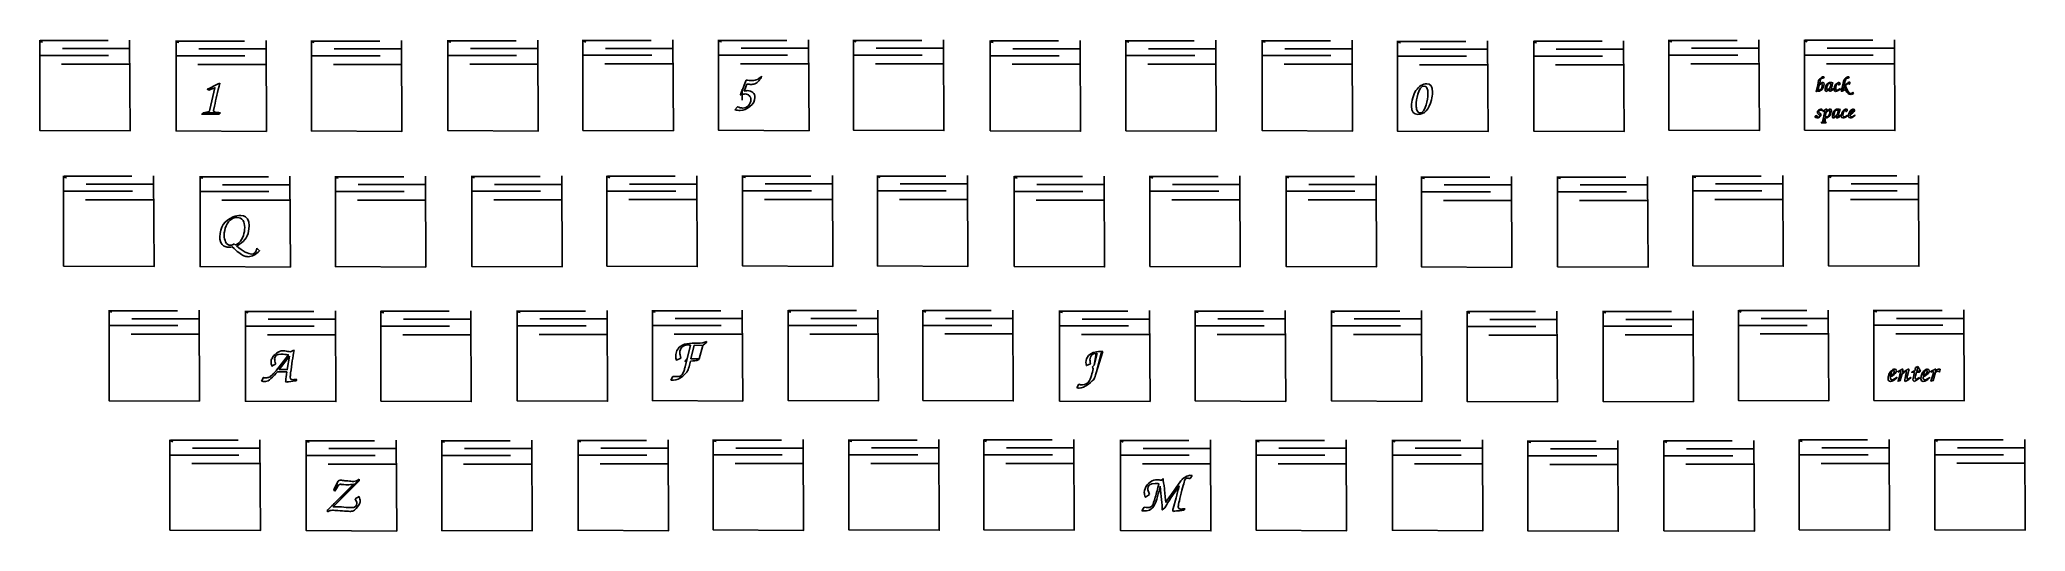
# Model space of a CAD drawing. Extents: x -3 to 260, y -47 to 18.
import ezdxf

# ---------------------------------------------------------------- set-up
doc = ezdxf.new("R2010")
doc.units = 0
doc.layers.add('Layer_1', color=7, linetype='CONTINUOUS')

msp = doc.modelspace()

# ---------------------------------------------------------------- linework, layer by layer
at = {"layer": 'Layer_1', "color": 7}
for points in [[(-3.134297, 17.949977), (-3.134297, 5.96462), (8.85106, 5.906172), (8.792595, 17.949977)], [(-3.073921, 17.872789), (5.926081, 17.872789)], [(-3.012809, 15.916114), (5.987193, 15.916114)], [(-0.132254, 16.833336), (8.867748, 16.833336)], [(14.944498, 17.883564), (14.944498, 5.898207), (26.929855, 5.839759), (26.87139, 17.883564)], [(15.004874, 17.806377), (24.004876, 17.806377)], [(15.065986, 15.849702), (24.065988, 15.849702)], [(17.946541, 16.766924), (26.946543, 16.766924)], [(32.899799, 17.891512), (32.899799, 5.906155), (44.885156, 5.847706), (44.826691, 17.891512)], [(32.960175, 17.814324), (41.960177, 17.814324)], [(33.021288, 15.857649), (42.021289, 15.857649)], [(35.901842, 16.774871), (44.901844, 16.774871)], [(50.986269, 17.925608), (50.986269, 5.940251), (62.971626, 5.881803), (62.91316, 17.925608)], [(51.046644, 17.84842), (60.046646, 17.84842)], [(51.107757, 15.891745), (60.107759, 15.891745)], [(53.988312, 16.808967), (62.988313, 16.808967)], [(68.903433, 17.959704), (68.903433, 5.974347), (80.88879, 5.915899), (80.830325, 17.959704)], [(68.963809, 17.882516), (77.963811, 17.882516)], [(69.024922, 15.925841), (78.024923, 15.925841)], [(71.905476, 16.843063), (80.905478, 16.843063)], [(86.891251, 17.977981), (86.891251, 5.992624), (98.876607, 5.934176), (98.818142, 17.977981)], [(86.951626, 17.900793), (95.951628, 17.900793)], [(87.012739, 15.944118), (96.012741, 15.944118)], [(89.893294, 16.86134), (98.893295, 16.86134)], [(104.774321, 17.984073), (104.774321, 5.998716), (116.759678, 5.940268), (116.701213, 17.984073)], [(104.834697, 17.906885), (113.834699, 17.906885)], [(104.895809, 15.95021), (113.895811, 15.95021)], [(107.776364, 16.867432), (116.776366, 16.867432)], [(122.903436, 17.907331), (122.903436, 5.921974), (134.888792, 5.863526), (134.830327, 17.907331)], [(122.963811, 17.830143), (131.963813, 17.830143)], [(123.024924, 15.873468), (132.024925, 15.873468)], [(125.905478, 16.79069), (134.90548, 16.79069)], [(140.897343, 17.919515), (140.897343, 5.934159), (152.8827, 5.87571), (152.824235, 17.919515)], [(140.957719, 17.842328), (149.957721, 17.842328)], [(141.018831, 15.885653), (150.018833, 15.885653)], [(143.899386, 16.802875), (152.899388, 16.802875)], [(158.965774, 17.922662), (158.965774, 5.937305), (170.951131, 5.878857), (170.892666, 17.922662)], [(159.02615, 17.845474), (168.026152, 17.845474)], [(159.087262, 15.8888), (168.087264, 15.8888)], [(161.967817, 16.806022), (170.967819, 16.806022)], [(176.927144, 17.848354), (176.927144, 5.862997), (188.912501, 5.804549), (188.854036, 17.848354)], [(176.98752, 17.771166), (185.987522, 17.771166)], [(177.048632, 15.814491), (186.048634, 15.814491)], [(179.929187, 16.731713), (188.929189, 16.731713)], [(194.965211, 17.861285), (194.965211, 5.875929), (206.950568, 5.81748), (206.892103, 17.861285)], [(195.025587, 17.784098), (204.025589, 17.784098)], [(195.086699, 15.827423), (204.086701, 15.827423)], [(197.967254, 16.744645), (206.967256, 16.744645)], [(212.905223, 17.984884), (212.905223, 5.999527), (224.890579, 5.941079), (224.832114, 17.984884)], [(212.965598, 17.907696), (221.9656, 17.907696)], [(213.026711, 15.951021), (222.026713, 15.951021)], [(215.907266, 16.868244), (224.907267, 16.868244)], [(230.876075, 17.994141), (230.876075, 6.008784), (242.861432, 5.950336), (242.802967, 17.994141)], [(230.936451, 17.916953), (239.936453, 17.916953)], [(230.997564, 15.960278), (239.997565, 15.960278)], [(233.878118, 16.877501), (242.87812, 16.877501)], [(-0.227255, 14.775005), (8.772746, 14.775005)], [(17.851539, 14.708593), (26.851541, 14.708593)], [(35.806841, 14.71654), (44.806842, 14.71654)], [(53.89331, 14.750636), (62.893312, 14.750636)], [(71.810475, 14.784732), (80.810476, 14.784732)], [(89.798292, 14.803009), (98.798294, 14.803009)], [(107.681362, 14.809101), (116.681364, 14.809101)], [(125.810477, 14.732359), (134.810479, 14.732359)], [(143.804384, 14.744544), (152.804386, 14.744544)], [(161.872815, 14.74769), (170.872817, 14.74769)], [(179.834186, 14.673382), (188.834187, 14.673382)], [(197.872252, 14.686314), (206.872254, 14.686314)], [(215.812264, 14.809912), (224.812266, 14.809912)], [(233.783117, 14.819169), (242.783118, 14.819169)], [(90.000001, 11.46082), (90.000001, 10.00001)], [(234.052387, 0.004423), (234.052387, -11.980934), (246.037743, -12.039382), (245.979278, 0.004423)], [(0.042014, -0.039741), (0.042014, -12.025098), (12.027371, -12.083546), (11.968906, -0.039741)], [(0.10239, -0.116929), (9.102392, -0.116929)], [(0.163503, -2.073604), (9.163504, -2.073604)], [(3.044057, -1.156382), (12.044059, -1.156382)], [(18.120809, -0.106154), (18.120809, -12.091511), (30.106166, -12.149959), (30.047701, -0.106154)], [(18.181185, -0.183341), (27.181187, -0.183341)], [(18.242297, -2.140016), (27.242299, -2.140016)], [(21.122852, -1.222794), (30.122854, -1.222794)], [(36.076111, -0.098206), (36.076111, -12.083563), (48.061467, -12.142011), (48.003002, -0.098206)], [(36.136486, -0.175394), (45.136488, -0.175394)], [(36.197599, -2.132069), (45.197601, -2.132069)], [(39.078154, -1.214847), (48.078155, -1.214847)], [(54.16258, -0.06411), (54.16258, -12.049467), (66.147937, -12.107915), (66.089472, -0.06411)], [(54.222956, -0.141298), (63.222957, -0.141298)], [(54.284068, -2.097973), (63.28407, -2.097973)], [(57.164623, -1.180751), (66.164625, -1.180751)], [(72.079745, -0.030014), (72.079745, -12.015371), (84.065102, -12.073819), (84.006636, -0.030014)], [(72.14012, -0.107202), (81.140122, -0.107202)], [(72.201233, -2.063877), (81.201235, -2.063877)], [(75.081788, -1.146655), (84.081789, -1.146655)], [(90.067562, -0.011737), (90.067562, -11.997094), (102.052919, -12.055542), (101.994454, -0.011737)], [(90.127938, -0.088925), (99.127939, -0.088925)], [(90.18905, -2.0456), (99.189052, -2.0456)], [(93.069605, -1.128378), (102.069606, -1.128378)], [(107.950632, -0.005645), (107.950632, -11.991002), (119.935989, -12.04945), (119.877524, -0.005645)], [(108.011008, -0.082833), (117.01101, -0.082833)], [(108.07212, -2.039508), (117.072122, -2.039508)], [(110.952675, -1.122285), (119.952677, -1.122285)], [(126.079747, -0.082387), (126.079747, -12.067744), (138.065104, -12.126192), (138.006638, -0.082387)], [(126.140123, -0.159575), (135.140124, -0.159575)], [(126.201235, -2.11625), (135.201237, -2.11625)], [(129.08179, -1.199027), (138.081791, -1.199027)], [(144.073654, -0.070202), (144.073654, -12.055559), (156.059011, -12.114008), (156.000546, -0.070202)], [(144.13403, -0.14739), (153.134032, -0.14739)], [(144.195142, -2.104065), (153.195144, -2.104065)], [(147.075697, -1.186843), (156.075699, -1.186843)], [(162.142085, -0.067056), (162.142085, -12.052413), (174.127442, -12.110861), (174.068977, -0.067056)], [(162.202461, -0.144243), (171.202463, -0.144243)], [(162.263574, -2.100918), (171.263575, -2.100918)], [(165.144128, -1.183696), (174.14413, -1.183696)], [(180.103455, -0.141364), (180.103455, -12.126721), (192.088812, -12.185169), (192.030347, -0.141364)], [(180.163831, -0.218552), (189.163833, -0.218552)], [(180.224944, -2.175227), (189.224945, -2.175227)], [(183.105498, -1.258004), (192.1055, -1.258004)], [(198.141522, -0.128433), (198.141522, -12.113789), (210.126879, -12.172238), (210.068414, -0.128433)], [(198.201898, -0.20562), (207.2019, -0.20562)], [(198.26301, -2.162295), (207.263012, -2.162295)], [(201.143565, -1.245073), (210.143567, -1.245073)], [(216.081534, -0.004834), (216.081534, -11.990191), (228.066891, -12.048639), (228.008426, -0.004834)], [(216.14191, -0.082022), (225.141911, -0.082022)], [(216.203022, -2.038696), (225.203024, -2.038696)], [(219.083577, -1.121474), (228.083578, -1.121474)], [(234.112762, -0.072765), (243.112764, -0.072765)], [(234.173875, -2.02944), (243.173877, -2.02944)], [(237.05443, -1.112217), (246.054431, -1.112217)], [(2.949056, -3.214713), (11.949057, -3.214713)], [(21.027851, -3.281125), (30.027852, -3.281125)], [(38.983152, -3.273178), (47.983154, -3.273178)], [(57.069621, -3.239082), (66.069623, -3.239082)], [(74.986786, -3.204986), (83.986788, -3.204986)], [(92.974603, -3.186709), (101.974605, -3.186709)], [(110.857673, -3.180617), (119.857675, -3.180617)], [(128.986788, -3.257359), (137.98679, -3.257359)], [(146.980696, -3.245174), (155.980697, -3.245174)], [(165.049127, -3.242027), (174.049128, -3.242027)], [(183.010497, -3.316336), (192.010498, -3.316336)], [(201.048564, -3.303404), (210.048565, -3.303404)], [(218.988575, -3.179806), (227.988577, -3.179806)], [(236.959428, -3.170549), (245.95943, -3.170549)], [(6.067077, -17.876682), (6.067077, -29.862038), (18.052434, -29.920487), (17.993968, -17.876682)], [(6.127453, -17.953869), (15.127454, -17.953869)], [(24.145872, -17.943094), (24.145872, -29.928451), (36.131229, -29.986899), (36.072763, -17.943094)], [(24.206247, -18.020282), (33.206249, -18.020282)], [(42.101173, -17.935147), (42.101173, -29.920504), (54.08653, -29.978952), (54.028065, -17.935147)], [(42.161549, -18.012334), (51.16155, -18.012334)], [(60.187642, -17.90105), (60.187642, -29.886407), (72.172999, -29.944856), (72.114534, -17.90105)], [(60.248018, -17.978238), (69.24802, -17.978238)], [(78.104807, -17.866954), (78.104807, -29.852311), (90.090164, -29.910759), (90.031699, -17.866954)], [(78.165183, -17.944142), (87.165185, -17.944142)], [(96.092624, -17.848678), (96.092624, -29.834034), (108.077981, -29.892483), (108.019516, -17.848678)], [(96.153, -17.925865), (105.153002, -17.925865)], [(113.975694, -17.842585), (113.975694, -29.827942), (125.961051, -29.88639), (125.902586, -17.842585)], [(114.03607, -17.919773), (123.036072, -17.919773)], [(132.104809, -17.919327), (132.104809, -29.904684), (144.090166, -29.963132), (144.031701, -17.919327)], [(132.165185, -17.996515), (141.165187, -17.996515)], [(150.098717, -17.907143), (150.098717, -29.8925), (162.084073, -29.950948), (162.025608, -17.907143)], [(150.159092, -17.984331), (159.159094, -17.984331)], [(168.167148, -17.903996), (168.167148, -29.889353), (180.152505, -29.947801), (180.094039, -17.903996)], [(168.227523, -17.981184), (177.227525, -17.981184)], [(186.128518, -17.978304), (186.128518, -29.963661), (198.113875, -30.022109), (198.055409, -17.978304)], [(186.188894, -18.055492), (195.188895, -18.055492)], [(204.166585, -17.965373), (204.166585, -29.95073), (216.151941, -30.009178), (216.093476, -17.965373)], [(204.22696, -18.042561), (213.226962, -18.042561)], [(222.106596, -17.841774), (222.106596, -29.827131), (234.091953, -29.885579), (234.033488, -17.841774)], [(222.166972, -17.918962), (231.166974, -17.918962)], [(240.077449, -17.832517), (240.077449, -29.817874), (252.062806, -29.876322), (252.004341, -17.832517)], [(240.137825, -17.909705), (249.137826, -17.909705)], [(6.188565, -19.910544), (15.188567, -19.910544)], [(8.974118, -21.051653), (17.97412, -21.051653)], [(9.06912, -18.993322), (18.069121, -18.993322)], [(24.26736, -19.976957), (33.267362, -19.976957)], [(27.147915, -19.059734), (36.147916, -19.059734)], [(42.222661, -19.969009), (51.222663, -19.969009)], [(45.103216, -19.051787), (54.103218, -19.051787)], [(60.30913, -19.934913), (69.309132, -19.934913)], [(63.189685, -19.017691), (72.189687, -19.017691)], [(78.226295, -19.900817), (87.226297, -19.900817)], [(81.011848, -21.041926), (90.01185, -21.041926)], [(81.10685, -18.983595), (90.106852, -18.983595)], [(96.214112, -19.88254), (105.214114, -19.88254)], [(98.999665, -21.023649), (107.999667, -21.023649)], [(99.094667, -18.965318), (108.094669, -18.965318)], [(114.097183, -19.876448), (123.097184, -19.876448)], [(116.882736, -21.017557), (125.882738, -21.017557)], [(116.977737, -18.959226), (125.977739, -18.959226)], [(132.226297, -19.95319), (141.226299, -19.95319)], [(135.106852, -19.035968), (144.106854, -19.035968)], [(150.220205, -19.941005), (159.220206, -19.941005)], [(153.100759, -19.023783), (162.100761, -19.023783)], [(168.288636, -19.937859), (177.288638, -19.937859)], [(171.169191, -19.020636), (180.169192, -19.020636)], [(186.250006, -20.012167), (195.250008, -20.012167)], [(189.130561, -19.094945), (198.130562, -19.094945)], [(204.288073, -19.999235), (213.288075, -19.999235)], [(207.168628, -19.082013), (216.168629, -19.082013)], [(222.228084, -19.875637), (231.228086, -19.875637)], [(225.013637, -21.016746), (234.013639, -21.016746)], [(225.108639, -18.958415), (234.108641, -18.958415)], [(240.198937, -19.86638), (249.198939, -19.86638)], [(242.98449, -21.007489), (251.984492, -21.007489)], [(243.079492, -18.949158), (252.079494, -18.949158)], [(27.052913, -21.118066), (36.052915, -21.118066)], [(45.008214, -21.110118), (54.008216, -21.110118)], [(63.094683, -21.076022), (72.094685, -21.076022)], [(135.01185, -21.094299), (144.011852, -21.094299)], [(153.005758, -21.082115), (162.00576, -21.082115)], [(171.074189, -21.078968), (180.074191, -21.078968)], [(189.035559, -21.153276), (198.035561, -21.153276)], [(207.073626, -21.140345), (216.073628, -21.140345)], [(14.138058, -35.028075), (14.138058, -47.013432), (26.123415, -47.07188), (26.064949, -35.028075)], [(14.198433, -35.105262), (23.198435, -35.105262)], [(17.140101, -36.144715), (26.140102, -36.144715)], [(32.216853, -35.094487), (32.216853, -47.079844), (44.202209, -47.138292), (44.143744, -35.094487)], [(32.277228, -35.171675), (41.27723, -35.171675)], [(35.218895, -36.211128), (44.218897, -36.211128)], [(50.172154, -35.08654), (50.172154, -47.071897), (62.157511, -47.130345), (62.099046, -35.08654)], [(50.23253, -35.163728), (59.232531, -35.163728)], [(53.174197, -36.20318), (62.174199, -36.20318)], [(68.258623, -35.052444), (68.258623, -47.037801), (80.24398, -47.096249), (80.185515, -35.052444)], [(68.318999, -35.129631), (77.319001, -35.129631)], [(71.260666, -36.169084), (80.260668, -36.169084)], [(86.175788, -35.018348), (86.175788, -47.003704), (98.161145, -47.062153), (98.10268, -35.018348)], [(86.236164, -35.095535), (95.236165, -35.095535)], [(89.177831, -36.134988), (98.177833, -36.134988)], [(104.163605, -35.000071), (104.163605, -46.985428), (116.148962, -47.043876), (116.090497, -35.000071)], [(104.223981, -35.077259), (113.223983, -35.077259)], [(107.165648, -36.116711), (116.16565, -36.116711)], [(122.046675, -34.993979), (122.046675, -46.979335), (134.032032, -47.037784), (133.973567, -34.993979)], [(122.107051, -35.071166), (131.107053, -35.071166)], [(125.048718, -36.110619), (134.04872, -36.110619)], [(140.17579, -35.07072), (140.17579, -47.056077), (152.161147, -47.114526), (152.102682, -35.07072)], [(140.236166, -35.147908), (149.236168, -35.147908)], [(143.177833, -36.187361), (152.177835, -36.187361)], [(158.169697, -35.058536), (158.169697, -47.043893), (170.155054, -47.102341), (170.096589, -35.058536)], [(158.230073, -35.135724), (167.230075, -35.135724)], [(161.17174, -36.175176), (170.171742, -36.175176)], [(176.238129, -35.055389), (176.238129, -47.040746), (188.223485, -47.099194), (188.16502, -35.055389)], [(176.298504, -35.132577), (185.298506, -35.132577)], [(179.240172, -36.17203), (188.240173, -36.17203)], [(194.199499, -35.129697), (194.199499, -47.115054), (206.184856, -47.173503), (206.12639, -35.129697)], [(194.259875, -35.206885), (203.259876, -35.206885)], [(197.201542, -36.246338), (206.201543, -36.246338)], [(212.237566, -35.116766), (212.237566, -47.102123), (224.222922, -47.160571), (224.164457, -35.116766)], [(212.297941, -35.193954), (221.297943, -35.193954)], [(215.239608, -36.233406), (224.23961, -36.233406)], [(230.177577, -34.993167), (230.177577, -46.978524), (242.162934, -47.036972), (242.104469, -34.993167)], [(230.237953, -35.070355), (239.237955, -35.070355)], [(233.17962, -36.109808), (242.179622, -36.109808)], [(248.14843, -34.98391), (248.14843, -46.969267), (260.133787, -47.027715), (260.075322, -34.98391)], [(248.208806, -35.061098), (257.208807, -35.061098)], [(251.150473, -36.100551), (260.150475, -36.100551)], [(14.259546, -37.061937), (23.259548, -37.061937)], [(17.045099, -38.203046), (26.045101, -38.203046)], [(32.338341, -37.12835), (41.338343, -37.12835)], [(35.123894, -38.269459), (44.123896, -38.269459)], [(50.293642, -37.120403), (59.293644, -37.120403)], [(53.079195, -38.261512), (62.079197, -38.261512)], [(68.380111, -37.086306), (77.380113, -37.086306)], [(71.165664, -38.227415), (80.165666, -38.227415)], [(86.297276, -37.05221), (95.297278, -37.05221)], [(89.082829, -38.193319), (98.082831, -38.193319)], [(104.285093, -37.033933), (113.285095, -37.033933)], [(107.070646, -38.175043), (116.070648, -38.175043)], [(122.168164, -37.027841), (131.168165, -37.027841)], [(124.953717, -38.16895), (133.953718, -38.16895)], [(140.297278, -37.104583), (149.29728, -37.104583)], [(143.082831, -38.245692), (152.082833, -38.245692)], [(158.291186, -37.092399), (167.291187, -37.092399)], [(161.076739, -38.233508), (170.076741, -38.233508)], [(176.359617, -37.089252), (185.359619, -37.089252)], [(179.14517, -38.230361), (188.145172, -38.230361)], [(194.320987, -37.16356), (203.320989, -37.16356)], [(197.10654, -38.304669), (206.106542, -38.304669)], [(212.359054, -37.150629), (221.359055, -37.150629)], [(215.144607, -38.291738), (224.144609, -38.291738)], [(230.299065, -37.02703), (239.299067, -37.02703)], [(233.084618, -38.168139), (242.08462, -38.168139)], [(248.269918, -37.017773), (257.26992, -37.017773)], [(251.055471, -38.158882), (260.055473, -38.158882)]]:
    msp.add_lwpolyline(points, dxfattribs=at)
for points in [[(-3.083629, 17.806156), (-3.083629, 17.806156), (-3.083629, 17.806156), (-3.083629, 17.806156)], [(14.995165, 17.739744), (14.995165, 17.739744), (14.995165, 17.739744), (14.995165, 17.739744)], [(32.950467, 17.747691), (32.950467, 17.747691), (32.950467, 17.747691), (32.950467, 17.747691)], [(51.036936, 17.781787), (51.036936, 17.781787), (51.036936, 17.781787), (51.036936, 17.781787)], [(68.954101, 17.815883), (68.954101, 17.815883), (68.954101, 17.815883), (68.954101, 17.815883)], [(86.941918, 17.83416), (86.941918, 17.83416), (86.941918, 17.83416), (86.941918, 17.83416)], [(104.824988, 17.840252), (104.824988, 17.840252), (104.824988, 17.840252), (104.824988, 17.840252)], [(122.954103, 17.76351), (122.954103, 17.76351), (122.954103, 17.76351), (122.954103, 17.76351)], [(140.94801, 17.775695), (140.94801, 17.775695), (140.94801, 17.775695), (140.94801, 17.775695)], [(159.016441, 17.778842), (159.016441, 17.778842), (159.016441, 17.778842), (159.016441, 17.778842)], [(176.977812, 17.704533), (176.977812, 17.704533), (176.977812, 17.704533), (176.977812, 17.704533)], [(195.015878, 17.717465), (195.015878, 17.717465), (195.015878, 17.717465), (195.015878, 17.717465)], [(212.95589, 17.841064), (212.95589, 17.841064), (212.95589, 17.841064), (212.95589, 17.841064)], [(230.926743, 17.850321), (230.926743, 17.850321), (230.926743, 17.850321), (230.926743, 17.850321)], [(19.306729, 11.32143), (19.095062, 11.427264)], [(19.426673, 8.732042), (20.096951, 11.617764)], [(89.855703, 10.626684), (89.785148, 10.69724)], [(92.572092, 13.145517), (92.508592, 12.884462)], [(92.572092, 13.145517), (92.572092, 13.145517)], [(180.939829, 10.805105), (180.939829, 10.805105)], [(181.553663, 11.023827), (181.553663, 11.023827)], [(232.53956, 11.196858), (232.449249, 11.137591), (232.421026, 11.14888)], [(232.821782, 11.970146), (232.672204, 11.369013)], [(232.943138, 12.509191), (232.850004, 12.085858)], [(233.239471, 12.001191), (233.239471, 12.001191)], [(233.490649, 13.070813), (233.374938, 12.907124)], [(233.490649, 13.070813), (233.490649, 13.070813)], [(234.404829, 12.162058), (234.404829, 12.162058)], [(234.74914, 11.535524), (234.746317, 11.45368)], [(234.74914, 11.535524), (234.74914, 11.535524)], [(235.589939, 12.099969), (235.42625, 12.004013)], [(235.626628, 11.527058), (235.620983, 11.436746)], [(235.626628, 11.527058), (235.626628, 11.527058)], [(235.750365, 11.154524), (236.001543, 12.24108)], [(236.28941, 11.383124), (236.131365, 11.750013), (236.066454, 11.710502), (235.956388, 11.208146)], [(236.478499, 12.054813), (236.28941, 11.882658)], [(236.803054, 13.065169), (236.690165, 12.90148)], [(236.946988, 12.305991), (236.803054, 12.091502)], [(237.296943, 11.055746), (237.353388, 10.852546), (237.353388, 10.852546)], [(20.837784, 8.322819), (20.668451, 8.132319), (18.354229, 8.132319), (18.55884, 8.322819)], [(20.047562, 9.204764), (19.927618, 8.619153)], [(20.837784, 8.322819), (20.837784, 8.322819)], [(89.058425, 8.700517), (89.404148, 9.116795)], [(233.239471, 8.704835), (233.239471, 8.704835)], [(233.313729, 8.48188), (233.330663, 8.555258)], [(233.751174, 8.394391), (233.624174, 7.827124)], [(233.776574, 8.50728), (234.007996, 8.673791)], [(234.236596, 8.45648), (234.236596, 8.45648)], [(234.439796, 8.575013), (234.439796, 8.575013)], [(235.363941, 8.63428), (235.363941, 8.63428)], [(235.708252, 8.007746), (235.70543, 7.925902)], [(235.708252, 8.007746), (235.708252, 8.007746)], [(236.549054, 8.572191), (236.385365, 8.476235)], [(236.585743, 7.99928), (236.580099, 7.908969)], [(236.585743, 7.99928), (236.585743, 7.99928)], [(237.304969, 8.566546), (237.304969, 8.566546)], [(237.536392, 8.027502), (237.536392, 7.945658), (237.536392, 7.945658)], [(233.07384, 6.966346), (233.141574, 7.056658), (233.243174, 7.062302)], [(233.576196, 7.640858), (233.440729, 7.048191), (233.756818, 7.031258), (233.669329, 6.960702)], [(0.092682, -0.183562), (0.092682, -0.183562), (0.092682, -0.183562), (0.092682, -0.183562)], [(18.171477, -0.249974), (18.171477, -0.249974), (18.171477, -0.249974), (18.171477, -0.249974)], [(36.126778, -0.242027), (36.126778, -0.242027), (36.126778, -0.242027), (36.126778, -0.242027)], [(54.213247, -0.207931), (54.213247, -0.207931), (54.213247, -0.207931), (54.213247, -0.207931)], [(72.130412, -0.173835), (72.130412, -0.173835), (72.130412, -0.173835), (72.130412, -0.173835)], [(90.118229, -0.155558), (90.118229, -0.155558), (90.118229, -0.155558), (90.118229, -0.155558)], [(108.0013, -0.149465), (108.0013, -0.149465), (108.0013, -0.149465), (108.0013, -0.149465)], [(126.130414, -0.226207), (126.130414, -0.226207), (126.130414, -0.226207), (126.130414, -0.226207)], [(144.124322, -0.214023), (144.124322, -0.214023), (144.124322, -0.214023), (144.124322, -0.214023)], [(162.192753, -0.210876), (162.192753, -0.210876), (162.192753, -0.210876), (162.192753, -0.210876)], [(180.154123, -0.285184), (180.154123, -0.285184), (180.154123, -0.285184), (180.154123, -0.285184)], [(198.19219, -0.272253), (198.19219, -0.272253), (198.19219, -0.272253), (198.19219, -0.272253)], [(216.132201, -0.148654), (216.132201, -0.148654), (216.132201, -0.148654), (216.132201, -0.148654)], [(234.103054, -0.139397), (234.103054, -0.139397), (234.103054, -0.139397), (234.103054, -0.139397)], [(24.052407, -6.896014), (24.052407, -6.896014)], [(22.63424, -9.076181), (22.789463, -9.210236)], [(25.675185, -9.626514), (26.020907, -9.972236), (26.020907, -9.972236)], [(6.117744, -18.020502), (6.117744, -18.020502), (6.117744, -18.020502), (6.117744, -18.020502)], [(24.196539, -18.086914), (24.196539, -18.086914), (24.196539, -18.086914), (24.196539, -18.086914)], [(42.15184, -18.078967), (42.15184, -18.078967), (42.15184, -18.078967), (42.15184, -18.078967)], [(60.23831, -18.044871), (60.23831, -18.044871), (60.23831, -18.044871), (60.23831, -18.044871)], [(78.155474, -18.010775), (78.155474, -18.010775), (78.155474, -18.010775), (78.155474, -18.010775)], [(96.143291, -17.992498), (96.143291, -17.992498), (96.143291, -17.992498), (96.143291, -17.992498)], [(114.026362, -17.986406), (114.026362, -17.986406), (114.026362, -17.986406), (114.026362, -17.986406)], [(132.155476, -18.063148), (132.155476, -18.063148), (132.155476, -18.063148), (132.155476, -18.063148)], [(150.149384, -18.050963), (150.149384, -18.050963), (150.149384, -18.050963), (150.149384, -18.050963)], [(168.217815, -18.047816), (168.217815, -18.047816), (168.217815, -18.047816), (168.217815, -18.047816)], [(186.179185, -18.122125), (186.179185, -18.122125), (186.179185, -18.122125), (186.179185, -18.122125)], [(204.217252, -18.109193), (204.217252, -18.109193), (204.217252, -18.109193), (204.217252, -18.109193)], [(222.157263, -17.985595), (222.157263, -17.985595), (222.157263, -17.985595), (222.157263, -17.985595)], [(240.128116, -17.976338), (240.128116, -17.976338), (240.128116, -17.976338), (240.128116, -17.976338)], [(30.494698, -23.143773), (30.593476, -23.214329)], [(82.432136, -25.390149), (82.622636, -24.635205), (82.446247, -24.635205), (82.700247, -24.310649), (83.151802, -22.497371)], [(84.795747, -22.525594), (83.666858, -22.497371), (83.215302, -24.310649), (84.33008, -24.310649)], [(85.310802, -22.003482), (85.310802, -22.003482)], [(136.682497, -25.158558), (137.070552, -23.606335), (136.964719, -23.606335)], [(137.832552, -23.338224), (137.599719, -23.542835), (136.950608, -26.146335)], [(137.832552, -23.338224), (137.832552, -23.338224)], [(28.166365, -24.985273), (27.644254, -25.267495)], [(29.979643, -23.948106), (28.61792, -25.733162), (29.690365, -25.733162), (29.979643, -23.948106), (29.979643, -23.948106)], [(28.632031, -25.352162), (29.852643, -23.771718)], [(81.881802, -24.204816), (81.289136, -24.472927)], [(136.188608, -24.961002), (135.652386, -25.207946)], [(242.781314, -25.998338), (242.781314, -25.998338)], [(243.258001, -26.091471), (243.281285, -25.990577)], [(243.80904, -26.285499), (243.580087, -27.197444), (243.289046, -27.286682)], [(243.847846, -26.130277), (244.379482, -25.800444)], [(245.461928, -26.080041), (245.104917, -26.080041)], [(245.496853, -25.947961), (245.605509, -25.462878)], [(245.912073, -25.319311), (245.756851, -25.947961), (246.253562, -25.947961), (246.253562, -25.947905)], [(246.253562, -25.947905), (246.106101, -26.060427)], [(247.131778, -25.998338), (247.131778, -25.998338)], [(247.608482, -26.091471), (247.62011, -25.98671)], [(248.233252, -26.091471), (247.94221, -27.197444), (247.643407, -27.286682), (247.876241, -26.460138)], [(248.25264, -25.951771), (248.481593, -25.784922)], [(248.881305, -25.70731), (248.764888, -26.075949)], [(248.88129, -25.70731), (248.881305, -25.70731)], [(26.289587, -27.271273), (26.557698, -26.777384)], [(29.485754, -27.250106), (29.492809, -27.193662)], [(30.974476, -27.045495), (30.861587, -27.214829)], [(30.974476, -27.045495), (30.974476, -27.045495)], [(80.562413, -27.11876), (80.83758, -26.660149)], [(134.37533, -28.157169), (134.657552, -27.684446)], [(243.099519, -26.739538), (243.099519, -26.85206), (243.099519, -26.85206)], [(244.208737, -26.883105), (244.329035, -26.394155)], [(244.961579, -26.774449), (244.934401, -26.883105)], [(244.961565, -26.774449), (244.961579, -26.774449)], [(246.141026, -26.782267), (246.133264, -26.879295)], [(247.449983, -26.739538), (247.449983, -26.85206), (247.449983, -26.85206)], [(14.188725, -35.171895), (14.188725, -35.171895), (14.188725, -35.171895), (14.188725, -35.171895)], [(32.26752, -35.238308), (32.26752, -35.238308), (32.26752, -35.238308), (32.26752, -35.238308)], [(50.222821, -35.23036), (50.222821, -35.23036), (50.222821, -35.23036), (50.222821, -35.23036)], [(68.30929, -35.196264), (68.30929, -35.196264), (68.30929, -35.196264), (68.30929, -35.196264)], [(86.226455, -35.162168), (86.226455, -35.162168), (86.226455, -35.162168), (86.226455, -35.162168)], [(104.214272, -35.143891), (104.214272, -35.143891), (104.214272, -35.143891), (104.214272, -35.143891)], [(122.097343, -35.137799), (122.097343, -35.137799), (122.097343, -35.137799), (122.097343, -35.137799)], [(140.226457, -35.214541), (140.226457, -35.214541), (140.226457, -35.214541), (140.226457, -35.214541)], [(158.220365, -35.202356), (158.220365, -35.202356), (158.220365, -35.202356), (158.220365, -35.202356)], [(176.288796, -35.19921), (176.288796, -35.19921), (176.288796, -35.19921), (176.288796, -35.19921)], [(194.250166, -35.273518), (194.250166, -35.273518), (194.250166, -35.273518), (194.250166, -35.273518)], [(212.288233, -35.260586), (212.288233, -35.260586), (212.288233, -35.260586), (212.288233, -35.260586)], [(230.228244, -35.136988), (230.228244, -35.136988), (230.228244, -35.136988), (230.228244, -35.136988)], [(248.199097, -35.127731), (248.199097, -35.127731), (248.199097, -35.127731), (248.199097, -35.127731)], [(39.207087, -40.276412), (39.207087, -40.481023), (35.799254, -43.952356)], [(36.003865, -41.863912), (35.883921, -41.687523), (36.349587, -40.671523)], [(36.088532, -43.331467), (38.480365, -40.939634)], [(145.594502, -40.395566), (145.813224, -40.219177)], [(147.555946, -41.376288), (148.10628, -40.607233)], [(149.700835, -39.795844), (149.411557, -40.190955)], [(149.700835, -39.795844), (149.700835, -39.795844)], [(35.023143, -44.573245), (35.023143, -44.354523)], [(38.684976, -42.886967), (39.214143, -42.569467)], [(39.355254, -43.176245), (39.355254, -43.176245)], [(142.991002, -44.480733), (143.315557, -43.993899)], [(144.028168, -42.286455), (143.491946, -42.660399)], [(146.067224, -44.078566), (145.721502, -44.346677)], [(147.160835, -44.13501), (147.548891, -42.73801)], [(148.734224, -44.19851), (148.586057, -44.374899)]]:
    msp.add_lwpolyline(points, close=True, dxfattribs=at)
for points in [[(-2.761075, 17.680511), (-2.872632, 17.71006), (-2.980415, 17.752844), (-3.083629, 17.806156)], [(15.31772, 17.614099), (15.206163, 17.643647), (15.09838, 17.686432), (14.995165, 17.739744)], [(33.273021, 17.622046), (33.161465, 17.651594), (33.053681, 17.694379), (32.950467, 17.747691)], [(51.359491, 17.656142), (51.247934, 17.685691), (51.14015, 17.728476), (51.036936, 17.781787)], [(69.276655, 17.690238), (69.165099, 17.719787), (69.057315, 17.762572), (68.954101, 17.815883)], [(87.264473, 17.708515), (87.152916, 17.738064), (87.045132, 17.780848), (86.941918, 17.83416)], [(105.147543, 17.714607), (105.035986, 17.744156), (104.928203, 17.786941), (104.824988, 17.840252)], [(123.276657, 17.637865), (123.165101, 17.667414), (123.057317, 17.710199), (122.954103, 17.76351)], [(141.270565, 17.65005), (141.159008, 17.679598), (141.051225, 17.722383), (140.94801, 17.775695)], [(159.338996, 17.653196), (159.227439, 17.682745), (159.119656, 17.72553), (159.016441, 17.778842)], [(177.300366, 17.578888), (177.188809, 17.608437), (177.081026, 17.651222), (176.977812, 17.704533)], [(195.338433, 17.59182), (195.226876, 17.621368), (195.119093, 17.664153), (195.015878, 17.717465)], [(213.278445, 17.715418), (213.166888, 17.744967), (213.059104, 17.787752), (212.95589, 17.841064)], [(231.249297, 17.724675), (231.137741, 17.754224), (231.029957, 17.797009), (230.926743, 17.850321)], [(19.095062, 11.427264), (19.363173, 11.540153), (19.915858, 11.810616), (20.753118, 12.238653)], [(20.096951, 11.617764), (20.026395, 11.589542), (19.762988, 11.490764), (19.306729, 11.32143)], [(20.753118, 12.238653), (20.461488, 11.10506), (20.226303, 10.093764), (20.047562, 9.204764)], [(89.785148, 10.69724), (90.062666, 11.407499), (90.307259, 12.05661), (90.518925, 12.644573)], [(90.427203, 10.803073), (90.248462, 10.803073), (90.057962, 10.744277), (89.855703, 10.626684)], [(90.645925, 12.101295), (90.514222, 11.772036), (90.382518, 11.466295), (90.250814, 11.184073)], [(90.250814, 11.184073), (90.41074, 11.221703), (90.556555, 11.240517), (90.688259, 11.240517)], [(90.949314, 10.591406), (90.812907, 10.732517), (90.63887, 10.803073), (90.427203, 10.803073)], [(90.518925, 12.644573), (90.815259, 12.60224), (91.097481, 12.581073), (91.365592, 12.581073)], [(91.153925, 12.073073), (91.041037, 12.073073), (90.871703, 12.08248), (90.645925, 12.101295)], [(90.688259, 11.240517), (90.989296, 11.240517), (91.233888, 11.160554), (91.422037, 11.000628)], [(91.160981, 10.069295), (91.160981, 10.280962), (91.090425, 10.454999), (90.949314, 10.591406)], [(91.676037, 12.129517), (91.544333, 12.091888), (91.370296, 12.073073), (91.153925, 12.073073)], [(91.365592, 12.581073), (91.619592, 12.581073), (91.840666, 12.630462), (92.028814, 12.72924)], [(91.422037, 11.000628), (91.610185, 10.845406), (91.704259, 10.619628), (91.704259, 10.323295)], [(92.120537, 12.454073), (91.937092, 12.270628), (91.788925, 12.162443), (91.676037, 12.129517)], [(92.028814, 12.72924), (92.155814, 12.799795), (92.336907, 12.938554), (92.572092, 13.145517)], [(92.508592, 12.884462), (92.376888, 12.743351), (92.247537, 12.599888), (92.120537, 12.454073)], [(178.928996, 10.282994), (179.131255, 11.044994), (179.491089, 11.58592), (180.008496, 11.905772)], [(179.606329, 10.790994), (179.455811, 10.259475), (179.380552, 9.751475), (179.380552, 9.266994)], [(180.438885, 11.856383), (180.090811, 11.856383), (179.813292, 11.501253), (179.606329, 10.790994)], [(180.008496, 11.905772), (180.276607, 12.070401), (180.535311, 12.152716), (180.784607, 12.152716)], [(180.939829, 10.805105), (180.939829, 11.505957), (180.772848, 11.856383), (180.438885, 11.856383)], [(180.699941, 9.35166), (180.859867, 9.864364), (180.939829, 10.348846), (180.939829, 10.805105)], [(180.784607, 12.152716), (181.297311, 12.152716), (181.553663, 11.77642), (181.553663, 11.023827)], [(181.553663, 11.023827), (181.553663, 10.694568), (181.508978, 10.358253), (181.419607, 10.014883)], [(232.421026, 11.14888), (232.439841, 11.203443), (232.469004, 11.320095), (232.508515, 11.498835)], [(232.508515, 11.498835), (232.548026, 11.668169), (232.606352, 11.921228), (232.683493, 12.258013)], [(232.731471, 11.168635), (232.686315, 11.168635), (232.622345, 11.178043), (232.53956, 11.196858)], [(232.672204, 11.369013), (232.741819, 11.333265), (232.803908, 11.315391), (232.858471, 11.315391)], [(232.683493, 12.258013), (232.694782, 12.316339), (232.714538, 12.404769), (232.74276, 12.523302)], [(233.005226, 11.27588), (232.88293, 11.204383), (232.791678, 11.168635), (232.731471, 11.168635)], [(232.74276, 12.523302), (232.770982, 12.630546), (232.810493, 12.708628), (232.861293, 12.757546)], [(233.146338, 12.13948), (233.082367, 12.13948), (232.974182, 12.083035), (232.821782, 11.970146)], [(232.850004, 12.085858), (232.961012, 12.166761), (233.033449, 12.217561), (233.067315, 12.238258)], [(232.858471, 11.315391), (232.975123, 11.315391), (233.07296, 11.40288), (233.151982, 11.577858)], [(232.861293, 12.757546), (232.940315, 12.834687), (233.026863, 12.906183), (233.120938, 12.972035)], [(233.129404, 12.884546), (233.052263, 12.85068), (232.990175, 12.725561), (232.943138, 12.509191)], [(233.228182, 11.422635), (233.201841, 11.396295), (233.127523, 11.347376), (233.005226, 11.27588)], [(233.067315, 12.238258), (233.165152, 12.298465), (233.244175, 12.328569), (233.304382, 12.328569)], [(233.120938, 12.972035), (233.222538, 13.043532), (233.303441, 13.07928), (233.363649, 13.07928)], [(233.374938, 12.907124), (233.245115, 12.907124), (233.163271, 12.899598), (233.129404, 12.884546)], [(233.239471, 12.001191), (233.239471, 12.093383), (233.208426, 12.13948), (233.146338, 12.13948)], [(233.151982, 11.577858), (233.210308, 11.70768), (233.239471, 11.848791), (233.239471, 12.001191)], [(233.400338, 11.747191), (233.351419, 11.596672), (233.294034, 11.488487), (233.228182, 11.422635)], [(233.304382, 12.328569), (233.415389, 12.328569), (233.470893, 12.257072), (233.470893, 12.11408)], [(233.363649, 13.07928), (233.41633, 13.07928), (233.458663, 13.076458), (233.490649, 13.070813)], [(233.470893, 12.11408), (233.470893, 12.010598), (233.447375, 11.888302), (233.400338, 11.747191)], [(233.60614, 11.357724), (233.60614, 11.459324), (233.627777, 11.586324), (233.671051, 11.738724)], [(233.721851, 11.14888), (233.64471, 11.14888), (233.60614, 11.218495), (233.60614, 11.357724)], [(233.671051, 11.738724), (233.718088, 11.906176), (233.770769, 12.021887), (233.829095, 12.085858)], [(234.229851, 11.442391), (233.943866, 11.246717), (233.774532, 11.14888), (233.721851, 11.14888)], [(233.88554, 11.843146), (233.844147, 11.703917), (233.823451, 11.586324), (233.823451, 11.490369)], [(233.823451, 11.490369), (233.823451, 11.396295), (233.84791, 11.349258), (233.896829, 11.349258)], [(233.829095, 12.085858), (233.872369, 12.132895), (233.928814, 12.17805), (233.998429, 12.221324)], [(234.040762, 12.150769), (233.982436, 12.103732), (233.930695, 12.001191), (233.88554, 11.843146)], [(233.896829, 11.349258), (233.934458, 11.349258), (234.052991, 11.417932), (234.252429, 11.55528)], [(233.998429, 12.221324), (234.069925, 12.264598), (234.122606, 12.29188), (234.156473, 12.303169)], [(234.16494, 12.198746), (234.121666, 12.198746), (234.080273, 12.182754), (234.040762, 12.150769)], [(234.156473, 12.303169), (234.20351, 12.320102), (234.260895, 12.328569), (234.328629, 12.328569)], [(234.404829, 12.162058), (234.312636, 12.186517), (234.232673, 12.198746), (234.16494, 12.198746)], [(234.187517, 11.191213), (234.187517, 11.228843), (234.201629, 11.312569), (234.229851, 11.442391)], [(234.232673, 11.14888), (234.202569, 11.14888), (234.187517, 11.162991), (234.187517, 11.191213)], [(234.746317, 11.45368), (234.449043, 11.25048), (234.277829, 11.14888), (234.232673, 11.14888)], [(234.252429, 11.55528), (234.29194, 11.750954), (234.34274, 11.953213), (234.404829, 12.162058)], [(234.328629, 12.328569), (234.437754, 12.328569), (234.556288, 12.314458), (234.684229, 12.286235)], [(234.602384, 12.184635), (234.489495, 11.780117), (234.433051, 11.527058), (234.433051, 11.425458)], [(234.433051, 11.425458), (234.433051, 11.387828), (234.44434, 11.369013), (234.466917, 11.369013)], [(234.466917, 11.369013), (234.487614, 11.369013), (234.581688, 11.424517), (234.74914, 11.535524)], [(234.684229, 12.286235), (234.665414, 12.263658), (234.638132, 12.229791), (234.602384, 12.184635)], [(234.79125, 11.391591), (234.79125, 11.512006), (234.811946, 11.638065), (234.853339, 11.769769)], [(234.997272, 11.14888), (234.859924, 11.14888), (234.79125, 11.229783), (234.79125, 11.391591)], [(234.853339, 11.769769), (234.898494, 11.918406), (234.958702, 12.027532), (235.033961, 12.097146)], [(235.620983, 11.436746), (235.346287, 11.244835), (235.138383, 11.14888), (234.997272, 11.14888)], [(235.076294, 11.908058), (235.031139, 11.768828), (235.008561, 11.635243), (235.008561, 11.507302)], [(235.008561, 11.507302), (235.008561, 11.364309), (235.062183, 11.292813), (235.169428, 11.292813)], [(235.033961, 12.097146), (235.05842, 12.119724), (235.129917, 12.170524), (235.24845, 12.249546)], [(235.307717, 12.181813), (235.211761, 12.181813), (235.13462, 12.090561), (235.076294, 11.908058)], [(235.169428, 11.292813), (235.255976, 11.292813), (235.408376, 11.370895), (235.626628, 11.527058)], [(235.24845, 12.249546), (235.327472, 12.302228), (235.38862, 12.328569), (235.431894, 12.328569)], [(235.42625, 12.004013), (235.411198, 12.122546), (235.371687, 12.181813), (235.307717, 12.181813)], [(235.431894, 12.328569), (235.539139, 12.328569), (235.592761, 12.258954), (235.592761, 12.119724)], [(235.592761, 12.119724), (235.592761, 12.112198), (235.59182, 12.105613), (235.589939, 12.099969)], [(235.956388, 11.208146), (235.894299, 11.18745), (235.825625, 11.169576), (235.750365, 11.154524)], [(236.001543, 12.24108), (236.050462, 12.449924), (236.080565, 12.569398), (236.091854, 12.599502)], [(236.091854, 12.599502), (236.129484, 12.689813), (236.206625, 12.783887), (236.323276, 12.881724)], [(236.218854, 12.331391), (236.177462, 12.160176), (236.136069, 11.988961), (236.094676, 11.817746)], [(236.094676, 11.817746), (236.192513, 11.904295), (236.337388, 12.035058), (236.529299, 12.210035)], [(236.371254, 12.791413), (236.331743, 12.725561), (236.280943, 12.572221), (236.218854, 12.331391)], [(236.28941, 11.882658), (236.368432, 11.70768), (236.494491, 11.450858), (236.667588, 11.112191)], [(236.393832, 11.171458), (236.356202, 11.237309), (236.321395, 11.307865), (236.28941, 11.383124)], [(236.323276, 12.881724), (236.475676, 13.009665), (236.608321, 13.073635), (236.72121, 13.073635)], [(236.591388, 12.912769), (236.495432, 12.912769), (236.422054, 12.872317), (236.371254, 12.791413)], [(236.560343, 10.934391), (236.507662, 10.987072), (236.452158, 11.066095), (236.393832, 11.171458)], [(236.676054, 12.173346), (236.630899, 12.173346), (236.565047, 12.133835), (236.478499, 12.054813)], [(236.529299, 12.210035), (236.638425, 12.311635), (236.724973, 12.362435), (236.788943, 12.362435)], [(236.811521, 10.79328), (236.711802, 10.823383), (236.628076, 10.870421), (236.560343, 10.934391)], [(236.690165, 12.90148), (236.637484, 12.909006), (236.604558, 12.912769), (236.591388, 12.912769)], [(236.667588, 11.112191), (236.769188, 10.93345), (236.882076, 10.84408), (237.006254, 10.84408)], [(236.803054, 12.091502), (236.75978, 12.146065), (236.717447, 12.173346), (236.676054, 12.173346)], [(236.72121, 13.073635), (236.74755, 13.073635), (236.774832, 13.070813), (236.803054, 13.065169)], [(236.788943, 12.362435), (236.845388, 12.362435), (236.898069, 12.343621), (236.946988, 12.305991)], [(237.045765, 10.753769), (236.978032, 10.753769), (236.89995, 10.766939), (236.811521, 10.79328)], [(237.006254, 10.84408), (237.117262, 10.84408), (237.214158, 10.914635), (237.296943, 11.055746)], [(237.353388, 10.852546), (237.270602, 10.786695), (237.168062, 10.753769), (237.045765, 10.753769)], [(18.55884, 8.322819), (18.695247, 8.33693), (18.831655, 8.353393), (18.968062, 8.372208)], [(18.968062, 8.372208), (19.179729, 8.40043), (19.299673, 8.428653), (19.327895, 8.456875)], [(19.327895, 8.456875), (19.356118, 8.485097), (19.389044, 8.576819), (19.426673, 8.732042)], [(19.927618, 8.619153), (19.927618, 8.614449), (19.927618, 8.612097), (19.927618, 8.612097)], [(19.927618, 8.612097), (19.927618, 8.508616), (19.988766, 8.43806), (20.111062, 8.40043)], [(20.111062, 8.40043), (20.275692, 8.34869), (20.517933, 8.322819), (20.837784, 8.322819)], [(89.74987, 8.615851), (89.528796, 8.615851), (89.298314, 8.644073), (89.058425, 8.700517)], [(89.404148, 9.116795), (89.634629, 8.999203), (89.858055, 8.940406), (90.074425, 8.940406)], [(91.041037, 9.130906), (90.622407, 8.787536), (90.192018, 8.615851), (89.74987, 8.615851)], [(90.074425, 8.940406), (90.398981, 8.940406), (90.660037, 9.04624), (90.857592, 9.257906)], [(90.857592, 9.257906), (91.059851, 9.474277), (91.160981, 9.74474), (91.160981, 10.069295)], [(91.704259, 10.323295), (91.704259, 9.890554), (91.483185, 9.493091), (91.041037, 9.130906)], [(178.766718, 9.196438), (178.766718, 9.511586), (178.820811, 9.873772), (178.928996, 10.282994)], [(179.585163, 8.08166), (179.039533, 8.08166), (178.766718, 8.453253), (178.766718, 9.196438)], [(179.380552, 9.266994), (179.380552, 9.036512), (179.415829, 8.834253), (179.486385, 8.660216)], [(179.486385, 8.660216), (179.580459, 8.420327), (179.723922, 8.300383), (179.916774, 8.300383)], [(181.419607, 10.014883), (181.080941, 8.726068), (180.469459, 8.08166), (179.585163, 8.08166)], [(179.916774, 8.300383), (180.222515, 8.300383), (180.48357, 8.650809), (180.699941, 9.35166)], [(232.296849, 7.875102), (232.332597, 7.89768), (232.395626, 7.939072), (232.485938, 7.99928)], [(232.485938, 7.99928), (232.495345, 7.814895), (232.550849, 7.722702), (232.652449, 7.722702)], [(232.579071, 8.368991), (232.579071, 8.466828), (232.632693, 8.562783), (232.739938, 8.656858)], [(232.734293, 8.134746), (232.630812, 8.219413), (232.579071, 8.297495), (232.579071, 8.368991)], [(232.892338, 7.942835), (232.892338, 7.987991), (232.839656, 8.051961), (232.734293, 8.134746)], [(232.739938, 8.656858), (232.847182, 8.752813), (232.950663, 8.800791), (233.050382, 8.800791)], [(232.804849, 8.614524), (232.770982, 8.578776), (232.754049, 8.536443), (232.754049, 8.487524)], [(232.754049, 8.487524), (232.754049, 8.427317), (232.78133, 8.376517), (232.835893, 8.335124)], [(232.931849, 8.668146), (232.88293, 8.668146), (232.840597, 8.650272), (232.804849, 8.614524)], [(232.810493, 7.793258), (232.865056, 7.840295), (232.892338, 7.890154), (232.892338, 7.942835)], [(232.835893, 8.335124), (232.88293, 8.305021), (232.949723, 8.255161), (233.036271, 8.185546)], [(233.067315, 8.072658), (233.067315, 7.939072), (233.004286, 7.828065), (232.878226, 7.739635)], [(233.106826, 8.55808), (233.046619, 8.631458), (232.988293, 8.668146), (232.931849, 8.668146)], [(233.036271, 8.185546), (233.056967, 8.16485), (233.067315, 8.127221), (233.067315, 8.072658)], [(233.050382, 8.800791), (233.12376, 8.800791), (233.186789, 8.768806), (233.239471, 8.704835)], [(233.239471, 8.704835), (233.222538, 8.678495), (233.178323, 8.629576), (233.106826, 8.55808)], [(233.243174, 7.062302), (233.31467, 7.335117), (233.414388, 7.746221), (233.542329, 8.295613)], [(233.415329, 8.527035), (233.364529, 8.500695), (233.330663, 8.485643), (233.313729, 8.48188)], [(233.330663, 8.555258), (233.614766, 8.718946), (233.769988, 8.800791), (233.796329, 8.800791)], [(233.516929, 8.55808), (233.49247, 8.55808), (233.458603, 8.547732), (233.415329, 8.527035)], [(233.570551, 8.479058), (233.570551, 8.531739), (233.552677, 8.55808), (233.516929, 8.55808)], [(233.542329, 8.295613), (233.561144, 8.387806), (233.570551, 8.448954), (233.570551, 8.479058)], [(234.143463, 8.611702), (234.0889, 8.611702), (233.958137, 8.539265), (233.751174, 8.394391)], [(233.83584, 8.764102), (233.83584, 8.750932), (233.816085, 8.665324), (233.776574, 8.50728)], [(233.796329, 8.800791), (233.82267, 8.800791), (233.83584, 8.788561), (233.83584, 8.764102)], [(233.838663, 7.765035), (233.959077, 7.765035), (234.058796, 7.853465), (234.137818, 8.030324)], [(234.007996, 8.673791), (234.126529, 8.758458), (234.219663, 8.800791), (234.287396, 8.800791)], [(234.137818, 8.030324), (234.20367, 8.175198), (234.236596, 8.31725), (234.236596, 8.45648)], [(234.236596, 8.45648), (234.236596, 8.559961), (234.205551, 8.611702), (234.143463, 8.611702)], [(234.250707, 7.945658), (234.237537, 7.926843), (234.211196, 7.898621), (234.171685, 7.860991)], [(234.380529, 8.244813), (234.341018, 8.113109), (234.297744, 8.013391), (234.250707, 7.945658)], [(234.287396, 8.800791), (234.388996, 8.800791), (234.439796, 8.725532), (234.439796, 8.575013)], [(234.439796, 8.575013), (234.439796, 8.488465), (234.42004, 8.378398), (234.380529, 8.244813)], [(234.565252, 7.829946), (234.565252, 7.931546), (234.586889, 8.058546), (234.630163, 8.210946)], [(234.630163, 8.210946), (234.6772, 8.378398), (234.729882, 8.494109), (234.788208, 8.55808)], [(235.188963, 7.914613), (234.902978, 7.718939), (234.733645, 7.621102), (234.680963, 7.621102)], [(234.844652, 8.315369), (234.803259, 8.176139), (234.782563, 8.058546), (234.782563, 7.962591)], [(234.782563, 7.962591), (234.782563, 7.868517), (234.807022, 7.82148), (234.855941, 7.82148)], [(234.788208, 8.55808), (234.831482, 8.605117), (234.887926, 8.650272), (234.957541, 8.693546)], [(234.999874, 8.622991), (234.941548, 8.575954), (234.889808, 8.473413), (234.844652, 8.315369)], [(234.855941, 7.82148), (234.893571, 7.82148), (235.012104, 7.890154), (235.211541, 8.027502)], [(234.957541, 8.693546), (235.029037, 8.736821), (235.081719, 8.764102), (235.115585, 8.775391)], [(235.124052, 8.670969), (235.080778, 8.670969), (235.039385, 8.654976), (234.999874, 8.622991)], [(235.115585, 8.775391), (235.162622, 8.792324), (235.220008, 8.800791), (235.287741, 8.800791)], [(235.363941, 8.63428), (235.271748, 8.658739), (235.191785, 8.670969), (235.124052, 8.670969)], [(235.14663, 7.663435), (235.14663, 7.701065), (235.160741, 7.784791), (235.188963, 7.914613)], [(235.70543, 7.925902), (235.408156, 7.722702), (235.236941, 7.621102), (235.191785, 7.621102)], [(235.211541, 8.027502), (235.251052, 8.223176), (235.301852, 8.425435), (235.363941, 8.63428)], [(235.287741, 8.800791), (235.396867, 8.800791), (235.5154, 8.78668), (235.643341, 8.758458)], [(235.561497, 8.656858), (235.448608, 8.252339), (235.392163, 7.99928), (235.392163, 7.89768)], [(235.42603, 7.841235), (235.446726, 7.841235), (235.5408, 7.896739), (235.708252, 8.007746)], [(235.643341, 8.758458), (235.624526, 8.73588), (235.597245, 8.702013), (235.561497, 8.656858)], [(235.750365, 7.863813), (235.750365, 7.984228), (235.771062, 8.110287), (235.812454, 8.241991)], [(235.812454, 8.241991), (235.85761, 8.390628), (235.917817, 8.499754), (235.993076, 8.569369)], [(236.580099, 7.908969), (236.305402, 7.717058), (236.097499, 7.621102), (235.956388, 7.621102)], [(236.03541, 8.38028), (235.990254, 8.24105), (235.967676, 8.107465), (235.967676, 7.979524)], [(235.967676, 7.979524), (235.967676, 7.836532), (236.021299, 7.765035), (236.128543, 7.765035)], [(235.993076, 8.569369), (236.017536, 8.591946), (236.089032, 8.642746), (236.207565, 8.721769)], [(236.266832, 8.654035), (236.170876, 8.654035), (236.093736, 8.562783), (236.03541, 8.38028)], [(236.128543, 7.765035), (236.215091, 7.765035), (236.367491, 7.843117), (236.585743, 7.99928)], [(236.207565, 8.721769), (236.286588, 8.77445), (236.347736, 8.800791), (236.39101, 8.800791)], [(236.385365, 8.476235), (236.370313, 8.594769), (236.330802, 8.654035), (236.266832, 8.654035)], [(236.39101, 8.800791), (236.498254, 8.800791), (236.551876, 8.731176), (236.551876, 8.591946)], [(236.551876, 8.591946), (236.551876, 8.584421), (236.550936, 8.577835), (236.549054, 8.572191)], [(236.709481, 7.875102), (236.709481, 7.980465), (236.727355, 8.096176), (236.763103, 8.222235)], [(236.763103, 8.222235), (236.798851, 8.350176), (236.847769, 8.453658), (236.909858, 8.53268)], [(236.909858, 8.53268), (236.971947, 8.613583), (237.060377, 8.686021), (237.175147, 8.749991)], [(237.463014, 8.470591), (237.397162, 8.359583), (237.215599, 8.217532), (236.918325, 8.044435)], [(236.918325, 8.044435), (236.918325, 7.858169), (236.972888, 7.765035), (237.082014, 7.765035)], [(237.017103, 8.467769), (236.97571, 8.369932), (236.945607, 8.262687), (236.926792, 8.146035)], [(236.926792, 8.146035), (237.037799, 8.221295), (237.105532, 8.268332), (237.129992, 8.287146)], [(237.536392, 7.945658), (237.308732, 7.729287), (237.110236, 7.621102), (236.940903, 7.621102)], [(237.225947, 8.682258), (237.146925, 8.682258), (237.07731, 8.610761), (237.017103, 8.467769)], [(237.082014, 7.765035), (237.181732, 7.765035), (237.333192, 7.852524), (237.536392, 8.027502)], [(237.129992, 8.287146), (237.214658, 8.35488), (237.26734, 8.415087), (237.288036, 8.467769)], [(237.175147, 8.749991), (237.235355, 8.783858), (237.29274, 8.800791), (237.347303, 8.800791)], [(237.304969, 8.566546), (237.304969, 8.643687), (237.278629, 8.682258), (237.225947, 8.682258)], [(237.288036, 8.467769), (237.299325, 8.497872), (237.304969, 8.530798), (237.304969, 8.566546)], [(237.347303, 8.800791), (237.454547, 8.800791), (237.508169, 8.748109), (237.508169, 8.642746)], [(237.508169, 8.642746), (237.508169, 8.578776), (237.493118, 8.521391), (237.463014, 8.470591)], [(232.291204, 7.810191), (232.291204, 7.827124), (232.293086, 7.848761), (232.296849, 7.875102)], [(232.500049, 7.621102), (232.360819, 7.621102), (232.291204, 7.684132), (232.291204, 7.810191)], [(232.878226, 7.739635), (232.767219, 7.660613), (232.64116, 7.621102), (232.500049, 7.621102)], [(232.652449, 7.722702), (232.70513, 7.722702), (232.757812, 7.746221), (232.810493, 7.793258)], [(233.32784, 6.963524), (233.214951, 6.965406), (233.130285, 6.966346), (233.07384, 6.966346)], [(233.584663, 6.95788), (233.528218, 6.95788), (233.442611, 6.959761), (233.32784, 6.963524)], [(233.643929, 7.638035), (233.613825, 7.639917), (233.591248, 7.640858), (233.576196, 7.640858)], [(233.669329, 6.960702), (233.648633, 6.958821), (233.620411, 6.95788), (233.584663, 6.95788)], [(233.624174, 7.827124), (233.693788, 7.785732), (233.765285, 7.765035), (233.838663, 7.765035)], [(233.711663, 7.635213), (233.696611, 7.635213), (233.674033, 7.636154), (233.643929, 7.638035)], [(234.171685, 7.860991), (234.009877, 7.710472), (233.856537, 7.635213), (233.711663, 7.635213)], [(234.680963, 7.621102), (234.603822, 7.621102), (234.565252, 7.690717), (234.565252, 7.829946)], [(235.191785, 7.621102), (235.161682, 7.621102), (235.14663, 7.635213), (235.14663, 7.663435)], [(235.392163, 7.89768), (235.392163, 7.86005), (235.403452, 7.841235), (235.42603, 7.841235)], [(235.956388, 7.621102), (235.819039, 7.621102), (235.750365, 7.702006), (235.750365, 7.863813)], [(236.940903, 7.621102), (236.786621, 7.621102), (236.709481, 7.705769), (236.709481, 7.875102)], [(0.415236, -0.309207), (0.30368, -0.279658), (0.195896, -0.236873), (0.092682, -0.183562)], [(18.494031, -0.375619), (18.382474, -0.346071), (18.274691, -0.303286), (18.171477, -0.249974)], [(36.449333, -0.367672), (36.337776, -0.338123), (36.229992, -0.295339), (36.126778, -0.242027)], [(54.535802, -0.333576), (54.424245, -0.304027), (54.316462, -0.261242), (54.213247, -0.207931)], [(72.452967, -0.29948), (72.34141, -0.269931), (72.233626, -0.227146), (72.130412, -0.173835)], [(90.440784, -0.281203), (90.329227, -0.251654), (90.221443, -0.20887), (90.118229, -0.155558)], [(108.323854, -0.275111), (108.212297, -0.245562), (108.104514, -0.202777), (108.0013, -0.149465)], [(126.452969, -0.351853), (126.341412, -0.322304), (126.233628, -0.279519), (126.130414, -0.226207)], [(144.446876, -0.339668), (144.335319, -0.31012), (144.227536, -0.267335), (144.124322, -0.214023)], [(162.515307, -0.336521), (162.40375, -0.306973), (162.295967, -0.264188), (162.192753, -0.210876)], [(180.476677, -0.41083), (180.365121, -0.381281), (180.257337, -0.338496), (180.154123, -0.285184)], [(198.514744, -0.397898), (198.403187, -0.36835), (198.295404, -0.325565), (198.19219, -0.272253)], [(216.454756, -0.2743), (216.343199, -0.244751), (216.235415, -0.201966), (216.132201, -0.148654)], [(234.425609, -0.265043), (234.314052, -0.235494), (234.206268, -0.192709), (234.103054, -0.139397)], [(20.750407, -8.144847), (20.750407, -6.841921), (21.340722, -5.957625), (22.521351, -5.491958)], [(21.575907, -6.698458), (21.411277, -7.070051), (21.328963, -7.479273), (21.328963, -7.926125)], [(22.38024, -5.76007), (22.027463, -5.967033), (21.759351, -6.279829), (21.575907, -6.698458)], [(23.050518, -5.576625), (22.810629, -5.576625), (22.587203, -5.637773), (22.38024, -5.76007)], [(22.521351, -5.491958), (22.855314, -5.360255), (23.189277, -5.294403), (23.52324, -5.294403)], [(23.833685, -5.992903), (23.659648, -5.715384), (23.398592, -5.576625), (23.050518, -5.576625)], [(23.52324, -5.294403), (24.045351, -5.294403), (24.391074, -5.553107), (24.560407, -6.070514)], [(24.630963, -6.698458), (24.630963, -7.686236), (24.297, -8.431773), (23.629074, -8.93507)], [(24.052407, -6.896014), (24.052407, -6.524421), (23.9795, -6.223384), (23.833685, -5.992903)], [(23.876018, -7.968458), (23.993611, -7.610977), (24.052407, -7.253495), (24.052407, -6.896014)], [(24.560407, -6.070514), (24.607444, -6.211625), (24.630963, -6.42094), (24.630963, -6.698458)], [(21.992185, -9.513625), (21.164333, -9.513625), (20.750407, -9.057366), (20.750407, -8.144847)], [(21.328963, -7.926125), (21.328963, -8.264792), (21.392463, -8.556421), (21.519463, -8.801014)], [(21.519463, -8.801014), (21.679388, -9.106755), (21.912222, -9.259625), (22.217963, -9.259625)], [(22.401407, -9.471292), (22.260296, -9.499514), (22.123888, -9.513625), (21.992185, -9.513625)], [(22.217963, -9.259625), (22.344963, -9.259625), (22.483722, -9.198477), (22.63424, -9.076181)], [(23.918351, -10.642514), (23.551463, -10.487292), (23.045814, -10.096884), (22.401407, -9.471292)], [(22.789463, -9.210236), (23.001129, -9.12557), (23.182222, -9.017384), (23.33274, -8.885681)], [(23.629074, -8.93507), (23.478555, -9.047958), (23.252777, -9.182014), (22.95174, -9.337236)], [(22.95174, -9.337236), (23.845444, -10.061607), (24.515722, -10.423792), (24.962574, -10.423792)], [(23.33274, -8.885681), (23.563222, -8.683421), (23.744314, -8.377681), (23.876018, -7.968458)], [(26.020907, -9.972236), (25.517611, -10.503755), (25.011963, -10.769514), (24.503963, -10.769514)], [(24.962574, -10.423792), (25.352981, -10.423792), (25.590518, -10.158033), (25.675185, -9.626514)], [(24.503963, -10.769514), (24.315814, -10.769514), (24.120611, -10.727181), (23.918351, -10.642514)], [(6.440299, -18.146147), (6.328742, -18.116599), (6.220958, -18.073814), (6.117744, -18.020502)], [(24.519094, -18.21256), (24.407537, -18.183011), (24.299753, -18.140226), (24.196539, -18.086914)], [(42.474395, -18.204612), (42.362838, -18.175064), (42.255055, -18.132279), (42.15184, -18.078967)], [(60.560864, -18.170516), (60.449307, -18.140968), (60.341524, -18.098183), (60.23831, -18.044871)], [(78.478029, -18.13642), (78.366472, -18.106871), (78.258689, -18.064087), (78.155474, -18.010775)], [(96.465846, -18.118143), (96.354289, -18.088595), (96.246506, -18.04581), (96.143291, -17.992498)], [(114.348916, -18.112051), (114.23736, -18.082502), (114.129576, -18.039718), (114.026362, -17.986406)], [(132.478031, -18.188793), (132.366474, -18.159244), (132.258691, -18.11646), (132.155476, -18.063148)], [(150.471938, -18.176609), (150.360382, -18.14706), (150.252598, -18.104275), (150.149384, -18.050963)], [(168.54037, -18.173462), (168.428813, -18.143913), (168.321029, -18.101128), (168.217815, -18.047816)], [(186.50174, -18.24777), (186.390183, -18.218221), (186.282399, -18.175437), (186.179185, -18.122125)], [(204.539807, -18.234839), (204.42825, -18.20529), (204.320466, -18.162505), (204.217252, -18.109193)], [(222.479818, -18.11124), (222.368261, -18.081691), (222.260478, -18.038906), (222.157263, -17.985595)], [(240.450671, -18.101983), (240.339114, -18.072434), (240.231331, -18.029649), (240.128116, -17.976338)], [(27.672476, -24.251495), (27.80418, -23.997495), (27.999383, -23.771718), (28.258087, -23.574162)], [(28.836643, -23.687051), (28.291013, -23.687051), (28.018198, -23.901069), (28.018198, -24.329106)], [(28.258087, -23.574162), (28.540309, -23.357792), (28.813124, -23.249606), (29.076531, -23.249606)], [(29.37992, -23.73644), (29.064772, -23.703514), (28.88368, -23.687051), (28.836643, -23.687051)], [(29.076531, -23.249606), (29.278791, -23.249606), (29.492809, -23.273125), (29.718587, -23.320162)], [(29.718587, -23.320162), (29.878513, -23.353088), (30.012569, -23.369551), (30.120754, -23.369551)], [(30.120754, -23.369551), (30.219531, -23.369551), (30.34418, -23.294292), (30.494698, -23.143773)], [(30.593476, -23.214329), (30.424143, -24.070403), (30.273624, -25.058181), (30.14192, -26.177662)], [(81.197413, -23.929649), (81.197413, -23.661538), (81.253858, -23.416945), (81.366747, -23.195871)], [(81.366747, -23.195871), (81.691302, -22.560871), (82.363932, -22.243371), (83.384636, -22.243371)], [(82.029969, -22.751371), (81.837117, -22.930112), (81.740691, -23.18176), (81.740691, -23.506316)], [(81.740691, -23.506316), (81.740691, -23.652131), (81.787728, -23.884964), (81.881802, -24.204816)], [(82.813136, -22.476205), (82.483876, -22.476205), (82.222821, -22.567927), (82.029969, -22.751371)], [(83.151802, -22.497371), (83.015395, -22.48326), (82.902506, -22.476205), (82.813136, -22.476205)], [(83.384636, -22.243371), (83.455191, -22.243371), (83.561024, -22.243371), (83.702136, -22.243371)], [(83.702136, -22.243371), (83.838543, -22.248075), (83.942024, -22.250427), (84.01258, -22.250427)], [(84.01258, -22.250427), (84.614654, -22.250427), (85.047395, -22.168112), (85.310802, -22.003482)], [(85.240247, -22.201038), (85.075617, -22.309223), (84.92745, -22.417408), (84.795747, -22.525594)], [(85.310802, -22.003482), (85.291987, -22.069334), (85.268469, -22.135186), (85.240247, -22.201038)], [(135.934608, -23.881502), (136.146275, -23.651021), (136.437904, -23.495798), (136.809497, -23.415835)], [(136.964719, -23.606335), (136.409682, -23.606335), (136.132164, -23.888558), (136.132164, -24.453002)], [(136.809497, -23.415835), (137.044682, -23.364095), (137.385701, -23.338224), (137.832552, -23.338224)], [(27.298531, -26.742106), (27.566643, -26.615106), (28.011143, -26.151792), (28.632031, -25.352162)], [(27.545476, -24.787718), (27.545476, -24.594866), (27.587809, -24.416125), (27.672476, -24.251495)], [(27.644254, -25.267495), (27.578402, -25.055829), (27.545476, -24.895903), (27.545476, -24.787718)], [(28.399198, -26.02244), (28.088754, -26.379921), (27.872383, -26.617458), (27.750087, -26.735051)], [(28.018198, -24.329106), (28.018198, -24.479625), (28.067587, -24.698347), (28.166365, -24.985273)], [(29.648031, -26.050662), (29.375217, -26.031847), (28.958939, -26.02244), (28.399198, -26.02244)], [(29.852643, -23.771718), (29.749161, -23.767014), (29.591587, -23.755255), (29.37992, -23.73644)], [(29.492809, -27.193662), (29.521031, -26.939662), (29.572772, -26.558662), (29.648031, -26.050662)], [(30.14192, -26.177662), (30.108994, -26.459884), (30.092531, -26.655088), (30.092531, -26.763273)], [(81.289136, -24.472927), (81.227987, -24.303594), (81.197413, -24.122501), (81.197413, -23.929649)], [(81.733636, -26.631927), (81.973524, -26.561371), (82.164024, -26.297964), (82.305136, -25.841705)], [(82.67908, -26.060427), (82.575598, -26.215649), (82.396858, -26.396742), (82.142858, -26.603705)], [(82.305136, -25.841705), (82.356876, -25.677075), (82.39921, -25.526557), (82.432136, -25.390149)], [(82.968358, -25.354871), (82.893098, -25.646501), (82.796673, -25.881686), (82.67908, -26.060427)], [(83.144747, -24.599927), (83.088302, -24.849223), (83.029506, -25.100871), (82.968358, -25.354871)], [(84.040802, -24.51526), (83.918506, -24.55289), (83.619821, -24.581112), (83.144747, -24.599927)], [(84.33008, -24.310649), (84.217191, -24.423538), (84.120765, -24.491742), (84.040802, -24.51526)], [(135.588886, -24.80578), (135.588886, -24.434187), (135.704127, -24.126095), (135.934608, -23.881502)], [(135.652386, -25.207946), (135.610052, -25.038613), (135.588886, -24.904558), (135.588886, -24.80578)], [(136.132164, -24.453002), (136.132164, -24.594113), (136.150978, -24.763446), (136.188608, -24.961002)], [(136.322664, -26.506169), (136.402627, -26.209835), (136.484941, -25.915854), (136.569608, -25.624224)], [(136.400275, -25.419613), (136.489645, -25.330243), (136.583719, -25.243224), (136.682497, -25.158558)], [(136.569608, -25.624224), (136.541386, -25.553669), (136.484941, -25.485465), (136.400275, -25.419613)], [(136.950608, -26.146335), (136.85183, -26.536743), (136.76246, -26.802502), (136.682497, -26.943613)], [(242.036247, -26.471766), (242.085401, -26.295847), (242.152664, -26.15356), (242.238036, -26.044905)], [(242.238036, -26.044905), (242.323408, -25.933671), (242.444999, -25.834075), (242.602808, -25.746116)], [(242.998625, -26.130277), (242.908079, -26.282921), (242.65843, -26.478247), (242.249678, -26.716255)], [(242.385497, -26.134172), (242.328582, -26.268697), (242.28719, -26.416159), (242.261319, -26.576555)], [(242.672658, -25.839249), (242.564003, -25.839249), (242.468282, -25.937557), (242.385497, -26.134172)], [(242.540719, -26.382527), (242.657136, -26.289394), (242.729573, -26.206609), (242.758031, -26.134172)], [(242.602808, -25.746116), (242.685594, -25.699549), (242.764498, -25.676266), (242.839522, -25.676266)], [(242.781314, -25.998338), (242.781314, -25.892279), (242.745095, -25.839249), (242.672658, -25.839249)], [(242.758031, -26.134172), (242.773553, -26.092779), (242.781314, -26.047501), (242.781314, -25.998338)], [(242.839522, -25.676266), (242.986983, -25.676266), (243.060714, -25.748703), (243.060714, -25.893577)], [(243.060714, -25.893577), (243.060714, -25.981536), (243.040018, -26.060436), (242.998625, -26.130277)], [(243.556804, -25.975055), (243.523173, -25.975055), (243.423572, -26.01386), (243.258001, -26.091471)], [(243.281285, -25.990577), (243.648644, -25.781036), (243.851726, -25.676266), (243.890532, -25.676266)], [(243.517999, -26.448482), (243.574913, -26.228594), (243.603371, -26.088894), (243.603371, -26.029382)], [(243.603371, -26.029382), (243.603371, -25.993164), (243.587849, -25.975055), (243.556804, -25.975055)], [(244.360079, -25.975055), (244.316099, -25.975055), (244.13242, -26.078536), (243.80904, -26.285499)], [(243.940979, -25.726699), (243.940979, -25.747395), (243.909935, -25.881921), (243.847846, -26.130277)], [(243.890532, -25.676266), (243.924163, -25.676266), (243.940979, -25.693077), (243.940979, -25.726699)], [(244.329035, -26.394155), (244.378188, -26.194962), (244.402765, -26.072083), (244.402765, -26.025516)], [(244.402765, -26.025516), (244.402765, -25.991875), (244.388537, -25.975055), (244.360079, -25.975055)], [(244.379482, -25.800444), (244.514008, -25.717659), (244.608435, -25.676266), (244.662762, -25.676266)], [(244.666643, -26.044905), (244.526943, -26.533864), (244.457093, -26.818438), (244.457093, -26.898627)], [(244.662762, -25.676266), (244.714503, -25.676266), (244.740374, -25.698251), (244.740374, -25.742221)], [(244.740374, -25.742221), (244.740374, -25.770688), (244.715797, -25.871583), (244.666643, -26.044905)], [(245.104917, -26.080041), (245.151484, -26.043823), (245.208399, -26.00243), (245.275662, -25.955864)], [(245.275662, -25.955864), (245.340338, -25.955864), (245.414068, -25.953229), (245.496853, -25.947961)], [(245.361034, -26.514664), (245.384317, -26.418934), (245.417949, -26.27406), (245.461928, -26.080041)], [(245.721926, -26.0799), (245.662424, -26.299789), (245.621031, -26.466648), (245.597748, -26.580478)], [(245.605509, -25.462878), (245.675359, -25.43443), (245.777547, -25.386574), (245.912073, -25.319311)], [(246.106101, -26.060427), (246.020728, -26.063061), (245.89267, -26.069552), (245.721926, -26.0799)], [(246.386711, -26.471766), (246.435865, -26.295847), (246.503128, -26.15356), (246.5885, -26.044905)], [(246.5885, -26.044905), (246.673872, -25.933671), (246.795463, -25.834075), (246.953272, -25.746116)], [(247.349089, -26.130277), (247.258543, -26.282921), (247.008894, -26.478247), (246.600142, -26.716255)], [(246.735961, -26.134172), (246.679046, -26.268697), (246.637654, -26.416159), (246.611783, -26.576555)], [(247.023122, -25.839249), (246.914467, -25.839249), (246.818746, -25.937557), (246.735961, -26.134172)], [(246.891183, -26.382527), (247.0076, -26.289394), (247.080037, -26.206609), (247.108495, -26.134172)], [(246.953272, -25.746116), (247.036058, -25.699549), (247.114962, -25.676266), (247.189986, -25.676266)], [(247.131778, -25.998338), (247.131778, -25.892279), (247.095559, -25.839249), (247.023122, -25.839249)], [(247.108495, -26.134172), (247.124017, -26.092779), (247.131778, -26.047501), (247.131778, -25.998338)], [(247.189986, -25.676266), (247.337447, -25.676266), (247.411178, -25.748703), (247.411178, -25.893577)], [(247.411178, -25.893577), (247.411178, -25.981536), (247.390482, -26.060436), (247.349089, -26.130277)], [(247.887882, -25.975055), (247.856838, -25.975055), (247.763705, -26.01386), (247.608482, -26.091471)], [(247.62011, -25.98671), (247.982295, -25.779747), (248.191845, -25.676266), (248.24876, -25.676266)], [(247.876241, -26.460138), (247.933155, -26.258349), (247.961613, -26.123823), (247.961613, -26.05656)], [(247.961613, -26.05656), (247.961613, -26.002223), (247.937036, -25.975055), (247.887882, -25.975055)], [(248.559218, -25.955666), (248.471259, -25.955666), (248.362604, -26.000934), (248.233252, -26.091471)], [(248.24876, -25.676266), (248.282391, -25.676266), (248.299207, -25.69049), (248.299207, -25.718938)], [(248.27979, -25.839249), (248.266846, -25.901338), (248.257796, -25.938846), (248.25264, -25.951771)], [(248.299207, -25.718938), (248.299207, -25.734554), (248.292735, -25.774658), (248.27979, -25.839249)], [(248.481593, -25.784922), (248.579901, -25.712485), (248.665273, -25.676266), (248.73771, -25.676266)], [(248.764888, -26.075949), (248.700212, -25.99576), (248.631655, -25.955666), (248.559218, -25.955666)], [(248.73771, -25.676266), (248.75581, -25.676266), (248.80367, -25.686614), (248.88129, -25.70731)], [(26.663531, -27.334773), (26.56005, -27.334773), (26.435402, -27.313606), (26.289587, -27.271273)], [(26.557698, -26.777384), (26.618846, -26.81031), (26.722328, -26.826773), (26.868143, -26.826773)], [(27.002198, -27.278329), (26.875198, -27.315958), (26.762309, -27.334773), (26.663531, -27.334773)], [(26.868143, -26.826773), (27.032772, -26.826773), (27.176235, -26.798551), (27.298531, -26.742106)], [(27.750087, -26.735051), (27.444346, -27.040792), (27.19505, -27.221884), (27.002198, -27.278329)], [(29.478698, -27.278329), (29.478698, -27.278329), (29.48105, -27.268921), (29.485754, -27.250106)], [(29.640976, -27.384162), (29.532791, -27.384162), (29.478698, -27.346532), (29.478698, -27.271273)], [(29.478698, -27.271273), (29.478698, -27.275977), (29.478698, -27.278329), (29.478698, -27.278329)], [(29.845587, -27.35594), (29.742106, -27.374755), (29.673902, -27.384162), (29.640976, -27.384162)], [(30.861587, -27.214829), (30.635809, -27.243051), (30.297143, -27.290088), (29.845587, -27.35594)], [(30.092531, -26.763273), (30.092531, -26.890273), (30.120754, -26.97494), (30.177198, -27.017273)], [(30.177198, -27.017273), (30.233643, -27.059606), (30.325365, -27.080773), (30.452365, -27.080773)], [(30.452365, -27.080773), (30.508809, -27.080773), (30.682846, -27.069014), (30.974476, -27.045495)], [(80.915191, -27.139927), (80.825821, -27.139927), (80.708228, -27.132871), (80.562413, -27.11876)], [(80.83758, -26.660149), (81.133913, -26.669557), (81.291487, -26.67426), (81.310302, -26.67426)], [(82.142858, -26.603705), (81.705413, -26.961186), (81.296191, -27.139927), (80.915191, -27.139927)], [(81.310302, -26.67426), (81.49845, -26.67426), (81.639561, -26.660149), (81.733636, -26.631927)], [(134.685775, -28.192446), (134.66696, -28.192446), (134.563478, -28.180687), (134.37533, -28.157169)], [(134.657552, -27.684446), (134.812775, -27.731483), (134.970349, -27.755002), (135.130275, -27.755002)], [(135.913441, -27.66328), (135.438367, -28.016058), (135.029145, -28.192446), (134.685775, -28.192446)], [(135.130275, -27.755002), (135.506571, -27.755002), (135.793497, -27.611539), (135.991052, -27.324613)], [(136.682497, -26.943613), (136.588423, -27.108243), (136.332071, -27.348132), (135.913441, -27.66328)], [(135.991052, -27.324613), (136.094534, -27.169391), (136.205071, -26.896576), (136.322664, -26.506169)], [(241.962517, -26.949088), (241.962517, -26.804214), (241.987094, -26.645107), (242.036247, -26.471766)], [(242.280722, -27.298338), (242.068585, -27.298338), (241.962517, -27.181922), (241.962517, -26.949088)], [(242.249678, -26.716255), (242.249678, -26.972362), (242.324702, -27.100416), (242.47475, -27.100416)], [(242.261319, -26.576555), (242.413955, -26.473073), (242.507088, -26.408397), (242.540719, -26.382527)], [(243.099519, -26.85206), (242.786488, -27.149579), (242.513556, -27.298338), (242.280722, -27.298338)], [(242.47475, -27.100416), (242.611863, -27.100416), (242.820119, -26.980123), (243.099519, -26.739538)], [(243.289046, -27.286682), (243.38994, -26.937442), (243.466258, -26.658042), (243.517999, -26.448482)], [(244.15829, -27.158638), (244.15829, -27.112072), (244.175106, -27.020227), (244.208737, -26.883105)], [(244.216499, -27.309966), (244.177693, -27.268573), (244.15829, -27.218131), (244.15829, -27.158638)], [(244.589032, -27.123699), (244.457093, -27.206484), (244.332915, -27.268573), (244.216499, -27.309966)], [(244.457093, -26.898627), (244.457093, -26.968486), (244.477789, -27.003416), (244.519182, -27.003416)], [(244.519182, -27.003416), (244.537282, -27.003416), (244.684743, -26.927094), (244.961565, -26.774449)], [(244.934401, -26.883105), (244.753309, -27.012457), (244.638186, -27.092655), (244.589032, -27.123699)], [(245.256259, -27.00748), (245.256259, -26.966087), (245.291184, -26.801815), (245.361034, -26.514664)], [(245.357153, -27.275252), (245.28989, -27.223512), (245.256259, -27.134254), (245.256259, -27.00748)], [(245.411481, -27.298395), (245.395959, -27.298395), (245.37785, -27.290681), (245.357153, -27.275252)], [(246.133264, -26.879295), (245.740035, -27.158695), (245.49944, -27.298395), (245.411481, -27.298395)], [(245.597748, -26.580478), (245.56929, -26.725352), (245.555062, -26.812022), (245.555062, -26.840489)], [(245.555062, -26.840489), (245.555062, -26.874111), (245.56541, -26.912917), (245.586106, -26.956906)], [(245.586106, -26.956906), (245.609389, -27.000876), (245.636553, -27.022861), (245.667598, -27.022861)], [(245.667598, -27.022861), (245.714164, -27.022861), (245.871974, -26.942663), (246.141026, -26.782267)], [(246.312981, -26.949088), (246.312981, -26.804214), (246.337558, -26.645107), (246.386711, -26.471766)], [(246.631186, -27.298338), (246.419049, -27.298338), (246.312981, -27.181922), (246.312981, -26.949088)], [(246.600142, -26.716255), (246.600142, -26.972362), (246.675166, -27.100416), (246.825214, -27.100416)], [(246.611783, -26.576555), (246.764419, -26.473073), (246.857552, -26.408397), (246.891183, -26.382527)], [(247.449983, -26.85206), (247.136952, -27.149579), (246.86402, -27.298338), (246.631186, -27.298338)], [(246.825214, -27.100416), (246.962327, -27.100416), (247.170583, -26.980123), (247.449983, -26.739538)], [(14.51128, -35.29754), (14.399723, -35.267992), (14.291939, -35.225207), (14.188725, -35.171895)], [(32.590075, -35.363953), (32.478518, -35.334404), (32.370734, -35.291619), (32.26752, -35.238308)], [(50.545376, -35.356006), (50.433819, -35.326457), (50.326036, -35.283672), (50.222821, -35.23036)], [(68.631845, -35.321909), (68.520288, -35.292361), (68.412505, -35.249576), (68.30929, -35.196264)], [(86.54901, -35.287813), (86.437453, -35.258265), (86.32967, -35.21548), (86.226455, -35.162168)], [(104.536827, -35.269537), (104.42527, -35.239988), (104.317487, -35.197203), (104.214272, -35.143891)], [(122.419897, -35.263444), (122.308341, -35.233896), (122.200557, -35.191111), (122.097343, -35.137799)], [(140.549012, -35.340186), (140.437455, -35.310638), (140.329672, -35.267853), (140.226457, -35.214541)], [(158.542919, -35.328002), (158.431363, -35.298453), (158.323579, -35.255668), (158.220365, -35.202356)], [(176.611351, -35.324855), (176.499794, -35.295306), (176.39201, -35.252521), (176.288796, -35.19921)], [(194.572721, -35.399163), (194.461164, -35.369615), (194.35338, -35.32683), (194.250166, -35.273518)], [(212.610787, -35.386232), (212.499231, -35.356683), (212.391447, -35.313898), (212.288233, -35.260586)], [(230.550799, -35.262633), (230.439242, -35.233084), (230.331459, -35.1903), (230.228244, -35.136988)], [(248.521652, -35.253376), (248.410095, -35.223827), (248.302312, -35.181043), (248.199097, -35.127731)], [(36.610643, -40.967856), (36.540087, -40.991375), (36.337828, -41.29006), (36.003865, -41.863912)], [(36.349587, -40.671523), (36.401328, -40.563338), (36.441309, -40.495134), (36.469532, -40.466912)], [(36.469532, -40.466912), (36.516569, -40.424578), (36.591828, -40.403412), (36.695309, -40.403412)], [(36.751754, -40.94669), (36.700013, -40.94669), (36.652976, -40.953745), (36.610643, -40.967856)], [(36.695309, -40.403412), (36.78468, -40.403412), (36.949309, -40.419875), (37.189198, -40.452801)], [(37.210365, -40.989023), (36.909328, -40.960801), (36.756458, -40.94669), (36.751754, -40.94669)], [(37.189198, -40.452801), (37.353828, -40.466912), (37.603124, -40.49043), (37.937087, -40.523356)], [(37.661921, -41.01019), (37.511402, -41.01019), (37.360884, -41.003134), (37.210365, -40.989023)], [(38.480365, -40.939634), (38.198143, -40.986671), (37.925328, -41.01019), (37.661921, -41.01019)], [(37.937087, -40.523356), (38.200495, -40.551578), (38.388643, -40.56569), (38.501532, -40.56569)], [(38.501532, -40.56569), (38.750828, -40.56569), (38.986013, -40.469264), (39.207087, -40.276412)], [(143.329668, -42.011288), (143.329668, -41.69614), (143.463724, -41.369233), (143.731835, -41.030566)], [(143.491946, -42.660399), (143.383761, -42.392288), (143.329668, -42.175918), (143.329668, -42.011288)], [(143.731835, -41.030566), (144.00465, -40.687196), (144.29628, -40.475529), (144.606724, -40.395566)], [(144.761946, -40.825955), (144.122243, -40.825955), (143.802391, -41.063492), (143.802391, -41.538566)], [(143.802391, -41.538566), (143.802391, -41.679677), (143.87765, -41.928973), (144.028168, -42.286455)], [(144.606724, -40.395566), (144.724317, -40.367344), (144.863076, -40.353233), (145.023002, -40.353233)], [(145.269946, -40.868288), (145.091206, -40.840066), (144.921872, -40.825955), (144.761946, -40.825955)], [(144.790168, -42.653344), (144.935983, -42.154751), (145.095909, -41.559733), (145.269946, -40.868288)], [(145.023002, -40.353233), (145.197039, -40.353233), (145.387539, -40.367344), (145.594502, -40.395566)], [(145.453391, -41.178733), (145.354613, -41.592659), (145.232317, -42.060677), (145.086502, -42.582788)], [(145.721502, -44.346677), (145.679168, -43.57527), (145.589798, -42.519288), (145.453391, -41.178733)], [(145.813224, -40.219177), (145.860261, -40.46377), (145.923761, -40.912973), (146.003724, -41.566788)], [(146.003724, -41.566788), (146.017835, -41.67027), (146.076631, -42.262936), (146.180113, -43.344788)], [(146.180113, -43.344788), (146.60815, -42.714492), (147.066761, -42.058325), (147.555946, -41.376288)], [(147.951057, -41.157566), (147.659428, -41.571492), (147.229039, -42.199436), (146.659891, -43.041399)], [(147.548891, -42.73801), (147.680594, -42.248825), (147.81465, -41.72201), (147.951057, -41.157566)], [(148.226224, -42.117122), (147.958113, -43.170751), (147.824057, -43.782233), (147.824057, -43.951566)], [(148.10628, -40.607233), (148.23328, -40.433196), (148.336761, -40.306196), (148.416724, -40.226233)], [(148.762446, -40.289733), (148.673076, -40.449659), (148.494335, -41.058788), (148.226224, -42.117122)], [(148.416724, -40.226233), (148.463761, -40.179196), (148.579002, -40.101585), (148.762446, -39.993399)], [(148.762446, -39.993399), (149.030557, -39.833473), (149.24928, -39.75351), (149.418613, -39.75351)], [(148.974113, -40.127455), (148.89415, -40.127455), (148.823594, -40.181547), (148.762446, -40.289733)], [(149.411557, -40.190955), (149.218706, -40.148622), (149.072891, -40.127455), (148.974113, -40.127455)], [(149.418613, -39.75351), (149.507983, -39.75351), (149.602057, -39.767622), (149.700835, -39.795844)], [(35.023143, -44.354523), (35.277143, -44.128745), (35.632272, -43.787727), (36.088532, -43.331467)], [(35.679309, -44.389801), (35.462939, -44.389801), (35.244217, -44.450949), (35.023143, -44.573245)], [(36.377809, -44.432134), (36.095587, -44.403912), (35.862754, -44.389801), (35.679309, -44.389801)], [(35.799254, -43.952356), (35.963884, -43.928838), (36.083828, -43.917078), (36.159087, -43.917078)], [(36.159087, -43.917078), (36.389569, -43.917078), (36.735291, -43.938245), (37.196254, -43.980578)], [(37.492587, -44.50269), (37.243291, -44.493282), (36.871698, -44.469764), (36.377809, -44.432134)], [(37.196254, -43.980578), (37.657217, -44.018208), (38.002939, -44.037023), (38.233421, -44.037023)], [(38.092309, -44.537967), (38.153458, -44.537967), (37.95355, -44.526208), (37.492587, -44.50269)], [(38.586198, -44.389801), (38.43568, -44.488578), (38.27105, -44.537967), (38.092309, -44.537967)], [(38.233421, -44.037023), (38.68968, -44.037023), (38.917809, -43.851227), (38.917809, -43.479634)], [(39.228254, -43.61369), (38.894291, -44.069949), (38.680272, -44.328653), (38.586198, -44.389801)], [(38.917809, -43.479634), (38.917809, -43.34793), (38.840198, -43.150375), (38.684976, -42.886967)], [(39.214143, -42.569467), (39.308217, -42.823467), (39.355254, -43.025727), (39.355254, -43.176245)], [(39.355254, -43.176245), (39.355254, -43.350282), (39.312921, -43.496097), (39.228254, -43.61369)], [(144.007002, -44.353733), (143.81415, -44.438399), (143.475483, -44.480733), (142.991002, -44.480733)], [(143.315557, -43.993899), (143.691854, -44.017418), (143.865891, -44.029177), (143.837668, -44.029177)], [(143.837668, -44.029177), (144.101076, -44.029177), (144.305687, -43.911585), (144.451502, -43.676399)], [(144.733724, -43.598788), (144.545576, -43.970381), (144.303335, -44.222029), (144.007002, -44.353733)], [(144.451502, -43.676399), (144.498539, -43.596436), (144.611428, -43.255418), (144.790168, -42.653344)], [(145.086502, -42.582788), (144.959502, -43.048455), (144.841909, -43.387122), (144.733724, -43.598788)], [(146.659891, -43.041399), (146.387076, -43.464733), (146.18952, -43.810455), (146.067224, -44.078566)], [(147.118502, -44.38901), (147.118502, -44.323159), (147.132613, -44.238492), (147.160835, -44.13501)], [(147.259613, -44.530122), (147.165539, -44.530122), (147.118502, -44.483085), (147.118502, -44.38901)], [(147.400724, -44.508955), (147.320761, -44.523066), (147.273724, -44.530122), (147.259613, -44.530122)], [(148.099224, -44.431344), (147.944002, -44.440751), (147.711168, -44.466622), (147.400724, -44.508955)], [(147.824057, -43.951566), (147.824057, -44.139714), (147.94165, -44.233788), (148.176835, -44.233788)], [(148.586057, -44.374899), (148.524909, -44.379603), (148.362631, -44.398418), (148.099224, -44.431344)], [(148.176835, -44.233788), (148.247391, -44.233788), (148.339113, -44.229085), (148.452002, -44.219677)], [(148.452002, -44.219677), (148.60252, -44.205566), (148.696594, -44.19851), (148.734224, -44.19851)]]:
    msp.add_open_spline(points, degree=3, dxfattribs=at)

doc.saveas('drawing.dxf')
